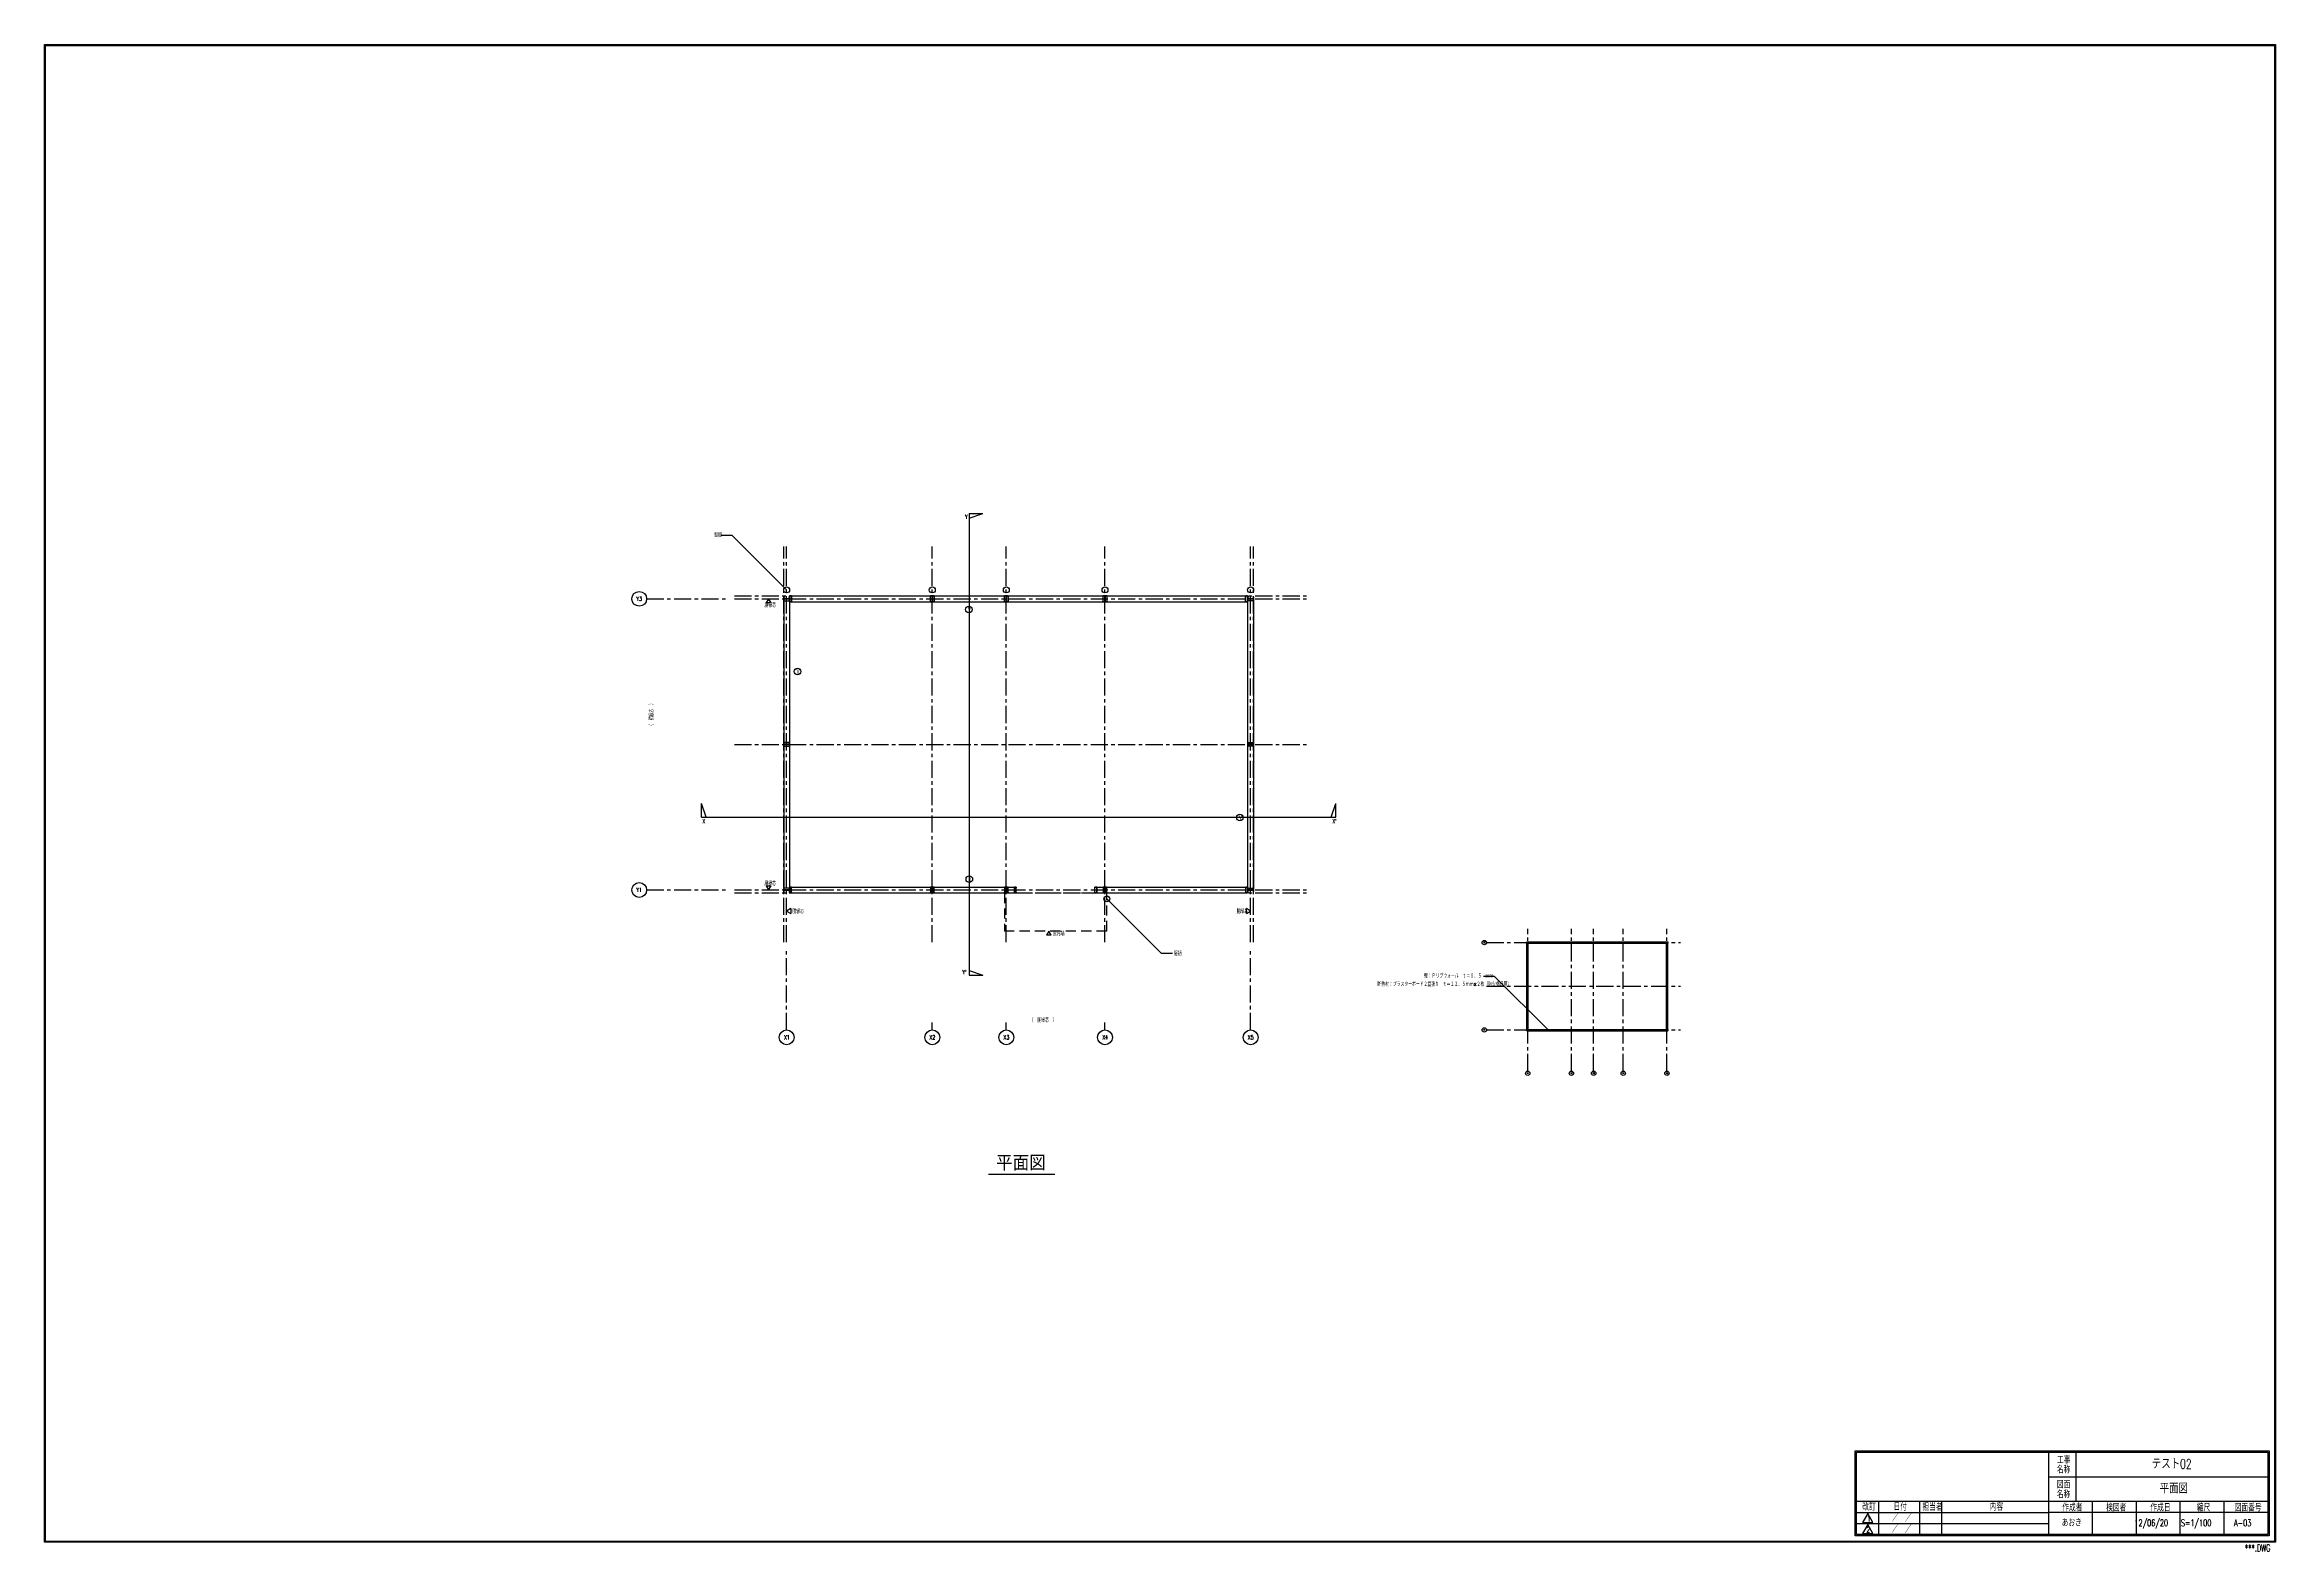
# Model space of a CAD drawing. Extents: x 1366 to 82739, y 2041 to 57026.
import ezdxf

# ---------------------------------------------------------------- set-up
doc = ezdxf.new("R2010")
doc.units = 0
doc.header["$LTSCALE"] = 500
doc.linetypes.add('CENTER', pattern=[2, 1.25, -0.25, 0.25, -0.25])
doc.linetypes.add('DASHED', pattern=[1.125, 0.75, -0.375])
for name, color, linetype in [('CENTER', 2, 'CENTER'), ('DOUBUTI', 7, 'Continuous'), ('HASEN', 7, 'DASHED'), ('MOJI', 7, 'Continuous'), ('SUNPO', 2, 'Continuous'), ('WAKU', 7, 'Continuous'), ('ZU1', 4, 'Continuous'), ('ZU2', 3, 'Continuous')]:
    doc.layers.add(name, color=color, linetype=linetype)
doc.styles.get("Standard").update_dxf_attribs({"font": 'simplex', "width": 0.7, "bigfont": 'bigfont'})

msp = doc.modelspace()

# ---------------------------------------------------------------- linework, layer by layer
at = {"layer": 'CENTER', "linetype": 'Continuous'}
for p, q in [((35096, 39910), (35096, 23070)), ((35096, 39910), (35596, 39910)), ((35096, 39744), (35596, 39910)), ((25326, 28834), (25326, 29334)), ((25493, 28834), (25326, 29334)), ((48300, 28834), (48466, 29334)), ((48466, 28834), (48466, 29334)), ((25326, 28834), (48466, 28834)), ((35096, 23237), (35596, 23070)), ((35096, 23070), (35596, 23070))]:
    msp.add_line(p, q, dxfattribs=at)
at = {"layer": 'CENTER', "linetype": 'CENTER'}
for p, q in [((28326, 24270), (28326, 38710)), ((28434, 24270), (28434, 38710)), ((33746, 24270), (33746, 38710)), ((36446, 24270), (36446, 38710)), ((40046, 24270), (40046, 38710)), ((45358, 24270), (45358, 38710)), ((45466, 24270), (45466, 38710)), ((23326, 36802), (26310, 36802)), ((26526, 36910), (47482, 36910)), ((26526, 36802), (47482, 36802)), ((26526, 31490), (47482, 31490)), ((23326, 26178), (26310, 26178)), ((26526, 26178), (47482, 26178)), ((26526, 26070), (47482, 26070)), ((55466, 19570), (55466, 24758)), ((57060, 19570), (57060, 24758)), ((57870, 19570), (57870, 24758)), ((58950, 19570), (58950, 24758)), ((60544, 19570), (60544, 24758)), ((60544, 19570), (60544, 24758)), ((28434, 21070), (28434, 24054)), ((45358, 21070), (45358, 24054)), ((53966, 24258), (61044, 24258)), ((53966, 24258), (61044, 24258)), ((53966, 22664), (61044, 22664)), ((33746, 21070), (33746, 21340)), ((36446, 21070), (36446, 21340)), ((40046, 21070), (40046, 21340)), ((53966, 21070), (61044, 21070))]:
    msp.add_line(p, q, dxfattribs=at)
at = {"layer": 'CENTER', "linetype": 'Continuous'}
for centre, radius in [((23056, 36802), 270), ((23056, 26178), 270), ((53885, 24258), 81), ((53885, 24258), 81), ((28434, 20800), 270), ((33746, 20800), 270), ((36446, 20800), 270), ((40046, 20800), 270), ((45358, 20800), 270), ((53885, 21070), 81), ((55466, 19490), 81), ((57060, 19490), 81), ((57870, 19490), 81), ((58950, 19490), 81), ((60544, 19490), 81), ((60544, 19490), 81)]:
    msp.add_circle(centre, radius, dxfattribs=at)
at = {"layer": 'DOUBUTI', "linetype": 'Continuous'}
for p, q in [((28326, 36733), (28326, 31560)), ((28326, 36733), (28542, 36733)), ((28542, 36733), (28542, 31560)), ((28615, 36910), (33677, 36910)), ((28615, 36910), (28615, 36694)), ((28615, 36694), (33677, 36694)), ((33677, 36694), (33677, 36910)), ((33816, 36910), (36377, 36910)), ((33816, 36910), (33816, 36694)), ((33816, 36694), (36377, 36694)), ((36377, 36694), (36377, 36910)), ((36516, 36910), (39977, 36910)), ((36516, 36910), (36516, 36694)), ((36516, 36694), (39977, 36694)), ((39977, 36694), (39977, 36910)), ((40116, 36910), (45177, 36910)), ((40116, 36910), (40116, 36694)), ((40116, 36694), (45177, 36694)), ((45177, 36694), (45177, 36910)), ((45250, 36733), (45250, 31560)), ((45466, 36733), (45250, 36733)), ((45250, 36733), (45250, 31560)), ((45466, 36733), (45250, 36733)), ((45466, 36733), (45466, 31560)), ((45466, 36733), (45466, 31560)), ((28542, 31560), (28326, 31560)), ((28326, 31421), (28326, 26248)), ((28326, 31421), (28542, 31421)), ((28542, 31421), (28542, 26248)), ((45250, 31560), (45466, 31560)), ((45250, 31560), (45466, 31560)), ((45250, 31421), (45250, 26248)), ((45466, 31421), (45250, 31421)), ((45250, 31421), (45250, 26248)), ((45466, 31421), (45250, 31421)), ((45466, 31421), (45466, 26248)), ((45466, 31421), (45466, 26248)), ((28542, 26248), (28326, 26248)), ((28615, 26286), (33677, 26286)), ((28615, 26070), (28615, 26286)), ((28615, 26070), (33677, 26070)), ((33677, 26286), (33677, 26070)), ((33816, 26286), (36377, 26286)), ((33816, 26070), (33816, 26286)), ((33816, 26070), (36377, 26070)), ((36377, 26286), (36377, 26070)), ((36516, 26286), (36811, 26286)), ((36516, 26070), (36516, 26286)), ((36516, 26070), (36811, 26070)), ((36747, 26278), (36747, 26078)), ((36750, 26078), (36750, 26278)), ((36803, 26286), (36755, 26286)), ((36755, 26284), (36803, 26284)), ((36803, 26073), (36755, 26073)), ((36755, 26070), (36803, 26070)), ((36809, 26278), (36809, 26258)), ((36809, 26258), (36811, 26258)), ((36811, 26098), (36809, 26098)), ((36809, 26098), (36809, 26078)), ((36811, 26258), (36811, 26278)), ((36811, 26078), (36811, 26098)), ((39681, 26286), (39977, 26286)), ((39681, 26278), (39681, 26258)), ((39681, 26258), (39684, 26258)), ((39681, 26098), (39681, 26078)), ((39684, 26098), (39681, 26098)), ((39681, 26070), (39977, 26070)), ((39684, 26258), (39684, 26278)), ((39684, 26078), (39684, 26098)), ((39737, 26286), (39689, 26286)), ((39689, 26284), (39737, 26284)), ((39737, 26073), (39689, 26073)), ((39689, 26070), (39737, 26070)), ((39743, 26278), (39743, 26078)), ((39745, 26078), (39745, 26278)), ((39977, 26286), (39977, 26070)), ((40116, 26286), (45177, 26286)), ((40116, 26070), (40116, 26286)), ((40116, 26070), (45177, 26070)), ((45177, 26286), (45177, 26070)), ((45250, 26248), (45466, 26248)), ((45250, 26248), (45466, 26248))]:
    msp.add_line(p, q, dxfattribs=at)
for centre, radius, start, end in [((36755, 26278), 8, 90, 180), ((36755, 26078), 8, 180, 270), ((36755, 26278), 5.7, 90, 180), ((36755, 26078), 5.7, 180, 270), ((36803, 26278), 8, 0, 90), ((36803, 26278), 5.7, 0, 90), ((36803, 26078), 8, 270, 0), ((36803, 26078), 5.7, 270, 0), ((39689, 26278), 8, 90, 180), ((39689, 26078), 8, 180, 270), ((39689, 26278), 5.7, 90, 180), ((39689, 26078), 5.7, 180, 270), ((39737, 26278), 8, 0, 90), ((39737, 26278), 5.7, 0, 90), ((39737, 26078), 8, 270, 0), ((39737, 26078), 5.7, 270, 0)]:
    msp.add_arc(centre, radius, start, end, dxfattribs=at)
at = {"layer": 'HASEN', "linetype": 'DASHED'}
for p, q in [((36380, 26070), (36380, 24678)), ((36380, 26070), (40113, 26070)), ((40113, 24678), (40113, 26070)), ((40113, 24678), (36380, 24678))]:
    msp.add_line(p, q, dxfattribs=at)
at = {"layer": 'MOJI', "linetype": 'Continuous'}
for p, q in [((27776, 36802), (27690, 36652)), ((27863, 36652), (27690, 36652)), ((27863, 36652), (27776, 36802)), ((27690, 26328), (27863, 26328)), ((27690, 26328), (27776, 26178)), ((27776, 26178), (27863, 26328)), ((28584, 25497), (28434, 25410)), ((28434, 25410), (28584, 25324)), ((28584, 25497), (28584, 25324)), ((45358, 25410), (45208, 25497)), ((45208, 25324), (45208, 25497)), ((45208, 25324), (45358, 25410)), ((37996, 24678), (37910, 24528)), ((38083, 24528), (37910, 24528)), ((38083, 24528), (37996, 24678)), ((35796, 15808), (38216, 15808)), ((67409, 5708), (82509, 5708)), ((67409, 2608), (67409, 5708)), ((82509, 5708), (82509, 2608)), ((67459, 2658), (67459, 5658)), ((67459, 5658), (82459, 5658)), ((74459, 5658), (74459, 2658)), ((75459, 5658), (75459, 3858)), ((82459, 5658), (82459, 2658)), ((74459, 4758), (82459, 4758)), ((82459, 3858), (67459, 3858)), ((67459, 3458), (74459, 3458)), ((67868, 3428), (67677, 3097)), ((68060, 3097), (67868, 3428)), ((68259, 3858), (68259, 2658)), ((69759, 3858), (69759, 2658)), ((70559, 3858), (70559, 2658)), ((82459, 3458), (74459, 3458)), ((76059, 3858), (76059, 2658)), ((77659, 3858), (77659, 2658)), ((79259, 3858), (79259, 2658)), ((80859, 3858), (80859, 2658)), ((82509, 2608), (67409, 2608)), ((67459, 3058), (74459, 3058)), ((82459, 2658), (67459, 2658)), ((67677, 3097), (68060, 3097)), ((67868, 3028), (67677, 2697)), ((67677, 2697), (68060, 2697)), ((68060, 2697), (67868, 3028))]:
    msp.add_line(p, q, dxfattribs=at)
at = {"layer": 'SUNPO', "linetype": 'Continuous'}
for p, q in [((26034, 39126), (26434, 39126)), ((28434, 37126), (26434, 39126)), ((40113, 25854), (42113, 23854)), ((42513, 23854), (42113, 23854)), ((53847, 23038), (54247, 23038)), ((56247, 21038), (54247, 23038))]:
    msp.add_line(p, q, dxfattribs=at)
at = {"layer": 'WAKU', "linetype": 'Continuous'}
for p, q in [((1366, 57026), (82739, 57026)), ((1366, 2378), (1366, 57026)), ((1396, 56996), (82709, 56996)), ((1396, 2408), (1396, 56996)), ((82709, 56996), (82709, 2408)), ((82739, 57026), (82739, 2378)), ((82739, 2378), (1366, 2378)), ((82709, 2408), (1396, 2408))]:
    msp.add_line(p, q, dxfattribs=at)
at = {"layer": 'ZU1', "linetype": 'Continuous'}
for p, q in [((28326, 36861), (28326, 36813)), ((28326, 36792), (28326, 36744)), ((28329, 36813), (28329, 36861)), ((28329, 36744), (28329, 36792)), ((28354, 36869), (28334, 36869)), ((28334, 36866), (28354, 36866)), ((28534, 36807), (28334, 36807)), ((28334, 36805), (28534, 36805)), ((28534, 36800), (28334, 36800)), ((28334, 36798), (28534, 36798)), ((28354, 36739), (28334, 36739)), ((28334, 36736), (28354, 36736)), ((28354, 36866), (28354, 36869)), ((28354, 36736), (28354, 36739)), ((28534, 36869), (28514, 36869)), ((28514, 36869), (28514, 36866)), ((28514, 36866), (28534, 36866)), ((28534, 36739), (28514, 36739)), ((28514, 36739), (28514, 36736)), ((28514, 36736), (28534, 36736)), ((28540, 36861), (28540, 36813)), ((28540, 36792), (28540, 36744)), ((28542, 36813), (28542, 36861)), ((28542, 36744), (28542, 36792)), ((28548, 36902), (28548, 36702)), ((28551, 36702), (28551, 36902)), ((28604, 36910), (28556, 36910)), ((28556, 36908), (28604, 36908)), ((28604, 36697), (28556, 36697)), ((28556, 36694), (28604, 36694)), ((28610, 36902), (28610, 36882)), ((28610, 36882), (28612, 36882)), ((28612, 36722), (28610, 36722)), ((28610, 36722), (28610, 36702)), ((28612, 36882), (28612, 36902)), ((28612, 36702), (28612, 36722)), ((33680, 36902), (33680, 36882)), ((33680, 36882), (33682, 36882)), ((33680, 36722), (33680, 36702)), ((33682, 36722), (33680, 36722)), ((33682, 36882), (33682, 36902)), ((33682, 36702), (33682, 36722)), ((33736, 36910), (33688, 36910)), ((33688, 36908), (33736, 36908)), ((33736, 36697), (33688, 36697)), ((33688, 36694), (33736, 36694)), ((33742, 36902), (33742, 36702)), ((33744, 36702), (33744, 36902)), ((33749, 36902), (33749, 36702)), ((33751, 36702), (33751, 36902)), ((33805, 36910), (33757, 36910)), ((33757, 36908), (33805, 36908)), ((33805, 36697), (33757, 36697)), ((33757, 36694), (33805, 36694)), ((33810, 36902), (33810, 36882)), ((33810, 36882), (33813, 36882)), ((33813, 36722), (33810, 36722)), ((33810, 36722), (33810, 36702)), ((33813, 36882), (33813, 36902)), ((33813, 36702), (33813, 36722)), ((36380, 36902), (36380, 36882)), ((36380, 36882), (36382, 36882)), ((36380, 36722), (36380, 36702)), ((36382, 36722), (36380, 36722)), ((36382, 36882), (36382, 36902)), ((36382, 36702), (36382, 36722)), ((36436, 36910), (36388, 36910)), ((36388, 36908), (36436, 36908)), ((36436, 36697), (36388, 36697)), ((36388, 36694), (36436, 36694)), ((36442, 36902), (36442, 36702)), ((36444, 36702), (36444, 36902)), ((36449, 36902), (36449, 36702)), ((36451, 36702), (36451, 36902)), ((36505, 36910), (36457, 36910)), ((36457, 36908), (36505, 36908)), ((36505, 36697), (36457, 36697)), ((36457, 36694), (36505, 36694)), ((36510, 36902), (36510, 36882)), ((36510, 36882), (36513, 36882)), ((36513, 36722), (36510, 36722)), ((36510, 36722), (36510, 36702)), ((36513, 36882), (36513, 36902)), ((36513, 36702), (36513, 36722)), ((39980, 36902), (39980, 36882)), ((39980, 36882), (39982, 36882)), ((39980, 36722), (39980, 36702)), ((39982, 36722), (39980, 36722)), ((39982, 36882), (39982, 36902)), ((39982, 36702), (39982, 36722)), ((40036, 36910), (39988, 36910)), ((39988, 36908), (40036, 36908)), ((40036, 36697), (39988, 36697)), ((39988, 36694), (40036, 36694)), ((40042, 36902), (40042, 36702)), ((40044, 36702), (40044, 36902)), ((40049, 36902), (40049, 36702)), ((40051, 36702), (40051, 36902)), ((40105, 36910), (40057, 36910)), ((40057, 36908), (40105, 36908)), ((40105, 36697), (40057, 36697)), ((40057, 36694), (40105, 36694)), ((40110, 36902), (40110, 36882)), ((40110, 36882), (40113, 36882)), ((40113, 36722), (40110, 36722)), ((40110, 36722), (40110, 36702)), ((40113, 36882), (40113, 36902)), ((40113, 36702), (40113, 36722)), ((45180, 36902), (45180, 36882)), ((45180, 36882), (45183, 36882)), ((45180, 36722), (45180, 36702)), ((45183, 36722), (45180, 36722)), ((45183, 36882), (45183, 36902)), ((45183, 36702), (45183, 36722)), ((45236, 36910), (45188, 36910)), ((45188, 36908), (45236, 36908)), ((45236, 36697), (45188, 36697)), ((45188, 36694), (45236, 36694)), ((45242, 36902), (45242, 36702)), ((45244, 36702), (45244, 36902)), ((45250, 36861), (45250, 36813)), ((45250, 36792), (45250, 36744)), ((45253, 36813), (45253, 36861)), ((45253, 36744), (45253, 36792)), ((45278, 36869), (45258, 36869)), ((45258, 36866), (45278, 36866)), ((45458, 36807), (45258, 36807)), ((45258, 36805), (45458, 36805)), ((45458, 36800), (45258, 36800)), ((45258, 36798), (45458, 36798)), ((45278, 36739), (45258, 36739)), ((45258, 36736), (45278, 36736)), ((45278, 36866), (45278, 36869)), ((45278, 36736), (45278, 36739)), ((45458, 36869), (45438, 36869)), ((45438, 36869), (45438, 36866)), ((45438, 36866), (45458, 36866)), ((45458, 36739), (45438, 36739)), ((45438, 36739), (45438, 36736)), ((45438, 36736), (45458, 36736)), ((45464, 36861), (45464, 36813)), ((45464, 36792), (45464, 36744)), ((45466, 36813), (45466, 36861)), ((45466, 36744), (45466, 36792)), ((28326, 31549), (28326, 31501)), ((28326, 31480), (28326, 31432)), ((28329, 31501), (28329, 31549)), ((28329, 31432), (28329, 31480)), ((28354, 31557), (28334, 31557)), ((28334, 31554), (28354, 31554)), ((28534, 31495), (28334, 31495)), ((28334, 31493), (28534, 31493)), ((28534, 31488), (28334, 31488)), ((28334, 31486), (28534, 31486)), ((28354, 31427), (28334, 31427)), ((28334, 31424), (28354, 31424)), ((28354, 31554), (28354, 31557)), ((28354, 31424), (28354, 31427)), ((28534, 31557), (28514, 31557)), ((28514, 31557), (28514, 31554)), ((28514, 31554), (28534, 31554)), ((28534, 31427), (28514, 31427)), ((28514, 31427), (28514, 31424)), ((28514, 31424), (28534, 31424)), ((28540, 31549), (28540, 31501)), ((28540, 31480), (28540, 31432)), ((28542, 31501), (28542, 31549)), ((28542, 31432), (28542, 31480)), ((45250, 31549), (45250, 31501)), ((45250, 31480), (45250, 31432)), ((45253, 31501), (45253, 31549)), ((45253, 31432), (45253, 31480)), ((45278, 31557), (45258, 31557)), ((45258, 31554), (45278, 31554)), ((45458, 31495), (45258, 31495)), ((45258, 31493), (45458, 31493)), ((45458, 31488), (45258, 31488)), ((45258, 31486), (45458, 31486)), ((45278, 31427), (45258, 31427)), ((45258, 31424), (45278, 31424)), ((45278, 31554), (45278, 31557)), ((45278, 31424), (45278, 31427)), ((45458, 31557), (45438, 31557)), ((45438, 31557), (45438, 31554)), ((45438, 31554), (45458, 31554)), ((45458, 31427), (45438, 31427)), ((45438, 31427), (45438, 31424)), ((45438, 31424), (45458, 31424)), ((45464, 31549), (45464, 31501)), ((45464, 31480), (45464, 31432)), ((45466, 31501), (45466, 31549)), ((45466, 31432), (45466, 31480)), ((28326, 26237), (28326, 26189)), ((28326, 26168), (28326, 26120)), ((28329, 26189), (28329, 26237)), ((28329, 26120), (28329, 26168)), ((28354, 26245), (28334, 26245)), ((28334, 26242), (28354, 26242)), ((28534, 26183), (28334, 26183)), ((28334, 26181), (28534, 26181)), ((28534, 26176), (28334, 26176)), ((28334, 26174), (28534, 26174)), ((28354, 26115), (28334, 26115)), ((28334, 26112), (28354, 26112)), ((28354, 26242), (28354, 26245)), ((28354, 26112), (28354, 26115)), ((28534, 26245), (28514, 26245)), ((28514, 26245), (28514, 26242)), ((28514, 26242), (28534, 26242)), ((28534, 26115), (28514, 26115)), ((28514, 26115), (28514, 26112)), ((28514, 26112), (28534, 26112)), ((28540, 26237), (28540, 26189)), ((28540, 26168), (28540, 26120)), ((28542, 26189), (28542, 26237)), ((28542, 26120), (28542, 26168)), ((28548, 26278), (28548, 26078)), ((28551, 26078), (28551, 26278)), ((28604, 26286), (28556, 26286)), ((28556, 26284), (28604, 26284)), ((28604, 26073), (28556, 26073)), ((28556, 26070), (28604, 26070)), ((28610, 26278), (28610, 26258)), ((28610, 26258), (28612, 26258)), ((28612, 26098), (28610, 26098)), ((28610, 26098), (28610, 26078)), ((28612, 26258), (28612, 26278)), ((28612, 26078), (28612, 26098)), ((33680, 26278), (33680, 26258)), ((33680, 26258), (33682, 26258)), ((33680, 26098), (33680, 26078)), ((33682, 26098), (33680, 26098)), ((33682, 26258), (33682, 26278)), ((33682, 26078), (33682, 26098)), ((33736, 26286), (33688, 26286)), ((33688, 26284), (33736, 26284)), ((33736, 26073), (33688, 26073)), ((33688, 26070), (33736, 26070)), ((33742, 26278), (33742, 26078)), ((33744, 26078), (33744, 26278)), ((33749, 26278), (33749, 26078)), ((33751, 26078), (33751, 26278)), ((33805, 26286), (33757, 26286)), ((33757, 26284), (33805, 26284)), ((33805, 26073), (33757, 26073)), ((33757, 26070), (33805, 26070)), ((33810, 26278), (33810, 26258)), ((33810, 26258), (33813, 26258)), ((33813, 26098), (33810, 26098)), ((33810, 26098), (33810, 26078)), ((33813, 26258), (33813, 26278)), ((33813, 26078), (33813, 26098)), ((36380, 26278), (36380, 26258)), ((36380, 26258), (36382, 26258)), ((36380, 26098), (36380, 26078)), ((36382, 26098), (36380, 26098)), ((36382, 26258), (36382, 26278)), ((36382, 26078), (36382, 26098)), ((36436, 26286), (36388, 26286)), ((36388, 26284), (36436, 26284)), ((36436, 26073), (36388, 26073)), ((36388, 26070), (36436, 26070)), ((36442, 26278), (36442, 26078)), ((36444, 26078), (36444, 26278)), ((36449, 26278), (36449, 26078)), ((36451, 26078), (36451, 26278)), ((36505, 26286), (36457, 26286)), ((36457, 26284), (36505, 26284)), ((36505, 26073), (36457, 26073)), ((36457, 26070), (36505, 26070)), ((36510, 26278), (36510, 26258)), ((36510, 26258), (36513, 26258)), ((36513, 26098), (36510, 26098)), ((36510, 26098), (36510, 26078)), ((36513, 26258), (36513, 26278)), ((36513, 26078), (36513, 26098)), ((36811, 26070), (36811, 26286)), ((39681, 26070), (39681, 26286)), ((39980, 26278), (39980, 26258)), ((39980, 26258), (39982, 26258)), ((39980, 26098), (39980, 26078)), ((39982, 26098), (39980, 26098)), ((39982, 26258), (39982, 26278)), ((39982, 26078), (39982, 26098)), ((40036, 26286), (39988, 26286)), ((39988, 26284), (40036, 26284)), ((40036, 26073), (39988, 26073)), ((39988, 26070), (40036, 26070)), ((40042, 26278), (40042, 26078)), ((40044, 26078), (40044, 26278)), ((40049, 26278), (40049, 26078)), ((40051, 26078), (40051, 26278)), ((40105, 26286), (40057, 26286)), ((40057, 26284), (40105, 26284)), ((40105, 26073), (40057, 26073)), ((40057, 26070), (40105, 26070)), ((40110, 26278), (40110, 26258)), ((40110, 26258), (40113, 26258)), ((40113, 26098), (40110, 26098)), ((40110, 26098), (40110, 26078)), ((40113, 26258), (40113, 26278)), ((40113, 26078), (40113, 26098)), ((45180, 26278), (45180, 26258)), ((45180, 26258), (45183, 26258)), ((45180, 26098), (45180, 26078)), ((45183, 26098), (45180, 26098)), ((45183, 26258), (45183, 26278)), ((45183, 26078), (45183, 26098)), ((45236, 26286), (45188, 26286)), ((45188, 26284), (45236, 26284)), ((45236, 26073), (45188, 26073)), ((45188, 26070), (45236, 26070)), ((45242, 26278), (45242, 26078)), ((45244, 26078), (45244, 26278)), ((45250, 26237), (45250, 26189)), ((45250, 26168), (45250, 26120)), ((45253, 26189), (45253, 26237)), ((45253, 26120), (45253, 26168)), ((45278, 26245), (45258, 26245)), ((45258, 26242), (45278, 26242)), ((45458, 26183), (45258, 26183)), ((45258, 26181), (45458, 26181)), ((45458, 26176), (45258, 26176)), ((45258, 26174), (45458, 26174)), ((45278, 26115), (45258, 26115)), ((45258, 26112), (45278, 26112)), ((45278, 26242), (45278, 26245)), ((45278, 26112), (45278, 26115)), ((45458, 26245), (45438, 26245)), ((45438, 26245), (45438, 26242)), ((45438, 26242), (45458, 26242)), ((45458, 26115), (45438, 26115)), ((45438, 26115), (45438, 26112)), ((45438, 26112), (45458, 26112)), ((45464, 26237), (45464, 26189)), ((45464, 26168), (45464, 26120)), ((45466, 26189), (45466, 26237)), ((45466, 26120), (45466, 26168))]:
    msp.add_line(p, q, dxfattribs=at)
for centre, radius in [((28434, 37126), 108), ((33746, 37126), 108), ((36446, 37126), 108), ((40046, 37126), 108), ((45358, 37126), 108), ((35077, 36410), 120), ((28826, 34147), 120), ((44966, 28825), 120), ((35097, 26570), 120)]:
    msp.add_circle(centre, radius, dxfattribs=at)
for centre, radius, start, end in [((28334, 36861), 8, 90, 180), ((28334, 36813), 8, 180, 270), ((28334, 36792), 8, 90, 180), ((28334, 36744), 8, 180, 270), ((28334, 36861), 5.7, 90, 180), ((28334, 36813), 5.7, 180, 270), ((28334, 36792), 5.7, 90, 180), ((28334, 36744), 5.7, 180, 270), ((28534, 36861), 8, 0, 90), ((28534, 36861), 5.7, 0, 90), ((28534, 36813), 8, 270, 0), ((28534, 36813), 5.7, 270, 0), ((28534, 36792), 8, 0, 90), ((28534, 36792), 5.7, 0, 90), ((28534, 36744), 8, 270, 0), ((28534, 36744), 5.7, 270, 0), ((28556, 36902), 8, 90, 180), ((28556, 36702), 8, 180, 270), ((28556, 36902), 5.7, 90, 180), ((28556, 36702), 5.7, 180, 270), ((28604, 36902), 8, 0, 90), ((28604, 36902), 5.7, 0, 90), ((28604, 36702), 8, 270, 0), ((28604, 36702), 5.7, 270, 0), ((33688, 36902), 8, 90, 180), ((33688, 36702), 8, 180, 270), ((33688, 36902), 5.7, 90, 180), ((33688, 36702), 5.7, 180, 270), ((33736, 36902), 8, 0, 90), ((33736, 36902), 5.7, 0, 90), ((33736, 36702), 8, 270, 0), ((33736, 36702), 5.7, 270, 0), ((33757, 36902), 8, 90, 180), ((33757, 36702), 8, 180, 270), ((33757, 36902), 5.7, 90, 180), ((33757, 36702), 5.7, 180, 270), ((33805, 36902), 8, 0, 90), ((33805, 36902), 5.7, 0, 90), ((33805, 36702), 8, 270, 0), ((33805, 36702), 5.7, 270, 0), ((36388, 36902), 8, 90, 180), ((36388, 36702), 8, 180, 270), ((36388, 36902), 5.7, 90, 180), ((36388, 36702), 5.7, 180, 270), ((36436, 36902), 8, 0, 90), ((36436, 36902), 5.7, 0, 90), ((36436, 36702), 8, 270, 0), ((36436, 36702), 5.7, 270, 0), ((36457, 36902), 8, 90, 180), ((36457, 36702), 8, 180, 270), ((36457, 36902), 5.7, 90, 180), ((36457, 36702), 5.7, 180, 270), ((36505, 36902), 8, 0, 90), ((36505, 36902), 5.7, 0, 90), ((36505, 36702), 8, 270, 0), ((36505, 36702), 5.7, 270, 0), ((39988, 36902), 8, 90, 180), ((39988, 36702), 8, 180, 270), ((39988, 36902), 5.7, 90, 180), ((39988, 36702), 5.7, 180, 270), ((40036, 36902), 8, 0, 90), ((40036, 36902), 5.7, 0, 90), ((40036, 36702), 8, 270, 0), ((40036, 36702), 5.7, 270, 0), ((40057, 36902), 8, 90, 180), ((40057, 36702), 8, 180, 270), ((40057, 36902), 5.7, 90, 180), ((40057, 36702), 5.7, 180, 270), ((40105, 36902), 8, 0, 90), ((40105, 36902), 5.7, 0, 90), ((40105, 36702), 8, 270, 0), ((40105, 36702), 5.7, 270, 0), ((45188, 36902), 8, 90, 180), ((45188, 36702), 8, 180, 270), ((45188, 36902), 5.7, 90, 180), ((45188, 36702), 5.7, 180, 270), ((45236, 36902), 8, 0, 90), ((45236, 36902), 5.7, 0, 90), ((45236, 36702), 8, 270, 0), ((45236, 36702), 5.7, 270, 0), ((45258, 36861), 8, 90, 180), ((45258, 36813), 8, 180, 270), ((45258, 36792), 8, 90, 180), ((45258, 36744), 8, 180, 270), ((45258, 36861), 5.7, 90, 180), ((45258, 36813), 5.7, 180, 270), ((45258, 36792), 5.7, 90, 180), ((45258, 36744), 5.7, 180, 270), ((45458, 36861), 8, 0, 90), ((45458, 36861), 5.7, 0, 90), ((45458, 36813), 8, 270, 0), ((45458, 36813), 5.7, 270, 0), ((45458, 36792), 8, 0, 90), ((45458, 36792), 5.7, 0, 90), ((45458, 36744), 8, 270, 0), ((45458, 36744), 5.7, 270, 0), ((28334, 31549), 8, 90, 180), ((28334, 31501), 8, 180, 270), ((28334, 31480), 8, 90, 180), ((28334, 31432), 8, 180, 270), ((28334, 31549), 5.7, 90, 180), ((28334, 31501), 5.7, 180, 270), ((28334, 31480), 5.7, 90, 180), ((28334, 31432), 5.7, 180, 270), ((28534, 31549), 8, 0, 90), ((28534, 31549), 5.7, 0, 90), ((28534, 31501), 8, 270, 0), ((28534, 31501), 5.7, 270, 0), ((28534, 31480), 8, 0, 90), ((28534, 31480), 5.7, 0, 90), ((28534, 31432), 8, 270, 0), ((28534, 31432), 5.7, 270, 0), ((45258, 31549), 8, 90, 180), ((45258, 31501), 8, 180, 270), ((45258, 31480), 8, 90, 180), ((45258, 31432), 8, 180, 270), ((45258, 31549), 5.7, 90, 180), ((45258, 31501), 5.7, 180, 270), ((45258, 31480), 5.7, 90, 180), ((45258, 31432), 5.7, 180, 270), ((45458, 31549), 8, 0, 90), ((45458, 31549), 5.7, 0, 90), ((45458, 31501), 8, 270, 0), ((45458, 31501), 5.7, 270, 0), ((45458, 31480), 8, 0, 90), ((45458, 31480), 5.7, 0, 90), ((45458, 31432), 8, 270, 0), ((45458, 31432), 5.7, 270, 0), ((28334, 26237), 8, 90, 180), ((28334, 26189), 8, 180, 270), ((28334, 26168), 8, 90, 180), ((28334, 26120), 8, 180, 270), ((28334, 26237), 5.7, 90, 180), ((28334, 26189), 5.7, 180, 270), ((28334, 26168), 5.7, 90, 180), ((28334, 26120), 5.7, 180, 270), ((28534, 26237), 8, 0, 90), ((28534, 26237), 5.7, 0, 90), ((28534, 26189), 8, 270, 0), ((28534, 26189), 5.7, 270, 0), ((28534, 26168), 8, 0, 90), ((28534, 26168), 5.7, 0, 90), ((28534, 26120), 8, 270, 0), ((28534, 26120), 5.7, 270, 0), ((28556, 26278), 8, 90, 180), ((28556, 26078), 8, 180, 270), ((28556, 26278), 5.7, 90, 180), ((28556, 26078), 5.7, 180, 270), ((28604, 26278), 8, 0, 90), ((28604, 26278), 5.7, 0, 90), ((28604, 26078), 8, 270, 0), ((28604, 26078), 5.7, 270, 0), ((33688, 26278), 8, 90, 180), ((33688, 26078), 8, 180, 270), ((33688, 26278), 5.7, 90, 180), ((33688, 26078), 5.7, 180, 270), ((33736, 26278), 8, 0, 90), ((33736, 26278), 5.7, 0, 90), ((33736, 26078), 8, 270, 0), ((33736, 26078), 5.7, 270, 0), ((33757, 26278), 8, 90, 180), ((33757, 26078), 8, 180, 270), ((33757, 26278), 5.7, 90, 180), ((33757, 26078), 5.7, 180, 270), ((33805, 26278), 8, 0, 90), ((33805, 26278), 5.7, 0, 90), ((33805, 26078), 8, 270, 0), ((33805, 26078), 5.7, 270, 0), ((36388, 26278), 8, 90, 180), ((36388, 26078), 8, 180, 270), ((36388, 26278), 5.7, 90, 180), ((36388, 26078), 5.7, 180, 270), ((36436, 26278), 8, 0, 90), ((36436, 26278), 5.7, 0, 90), ((36436, 26078), 8, 270, 0), ((36436, 26078), 5.7, 270, 0), ((36457, 26278), 8, 90, 180), ((36457, 26078), 8, 180, 270), ((36457, 26278), 5.7, 90, 180), ((36457, 26078), 5.7, 180, 270), ((36505, 26278), 8, 0, 90), ((36505, 26278), 5.7, 0, 90), ((36505, 26078), 8, 270, 0), ((36505, 26078), 5.7, 270, 0), ((39988, 26278), 8, 90, 180), ((39988, 26078), 8, 180, 270), ((39988, 26278), 5.7, 90, 180), ((39988, 26078), 5.7, 180, 270), ((40036, 26278), 8, 0, 90), ((40036, 26278), 5.7, 0, 90), ((40036, 26078), 8, 270, 0), ((40036, 26078), 5.7, 270, 0), ((40057, 26278), 8, 90, 180), ((40057, 26078), 8, 180, 270), ((40057, 26278), 5.7, 90, 180), ((40057, 26078), 5.7, 180, 270), ((40105, 26278), 8, 0, 90), ((40105, 26278), 5.7, 0, 90), ((40105, 26078), 8, 270, 0), ((40105, 26078), 5.7, 270, 0), ((45188, 26278), 8, 90, 180), ((45188, 26078), 8, 180, 270), ((45188, 26278), 5.7, 90, 180), ((45188, 26078), 5.7, 180, 270), ((45236, 26278), 8, 0, 90), ((45236, 26278), 5.7, 0, 90), ((45236, 26078), 8, 270, 0), ((45236, 26078), 5.7, 270, 0), ((45258, 26237), 8, 90, 180), ((45258, 26189), 8, 180, 270), ((45258, 26168), 8, 90, 180), ((45258, 26120), 8, 180, 270), ((45258, 26237), 5.7, 90, 180), ((45258, 26189), 5.7, 180, 270), ((45258, 26168), 5.7, 90, 180), ((45258, 26120), 5.7, 180, 270), ((45458, 26237), 8, 0, 90), ((45458, 26237), 5.7, 0, 90), ((45458, 26189), 8, 270, 0), ((45458, 26189), 5.7, 270, 0), ((45458, 26168), 8, 0, 90), ((45458, 26168), 5.7, 0, 90), ((45458, 26120), 8, 270, 0), ((45458, 26120), 5.7, 270, 0)]:
    msp.add_arc(centre, radius, start, end, dxfattribs=at)
at = {"layer": 'ZU2', "linetype": 'Continuous'}
for p, q in [((55434, 24290), (57060, 24290)), ((55434, 24290), (55434, 24240)), ((55434, 22664), (55434, 24290)), ((55434, 24290), (55484, 24290)), ((55434, 24240), (57060, 24240)), ((55484, 22664), (55484, 24290)), ((57060, 24290), (57060, 24240)), ((57060, 24290), (57870, 24290)), ((57060, 24290), (57060, 24240)), ((57060, 24240), (57870, 24240)), ((57870, 24290), (57870, 24240)), ((57870, 24290), (58950, 24290)), ((57870, 24290), (57870, 24240)), ((57870, 24240), (58950, 24240)), ((58950, 24290), (58950, 24240)), ((58950, 24290), (60576, 24290)), ((58950, 24290), (58950, 24240)), ((58950, 24240), (60576, 24240)), ((60526, 22664), (60526, 24290)), ((60526, 24290), (60576, 24290)), ((60576, 24290), (60576, 24240)), ((60576, 22664), (60576, 24290)), ((55434, 21038), (55434, 22664)), ((55434, 22664), (55484, 22664)), ((55434, 22664), (55484, 22664)), ((55484, 21038), (55484, 22664)), ((60526, 21038), (60526, 22664)), ((60526, 22664), (60576, 22664)), ((60526, 22664), (60576, 22664)), ((60576, 21038), (60576, 22664)), ((55434, 21088), (57060, 21088)), ((55434, 21088), (55434, 21038)), ((55434, 21038), (57060, 21038)), ((55434, 21038), (55484, 21038)), ((57060, 21088), (57060, 21038)), ((57060, 21088), (57870, 21088)), ((57060, 21088), (57060, 21038)), ((57060, 21038), (57870, 21038)), ((57870, 21088), (57870, 21038)), ((57870, 21088), (58950, 21088)), ((57870, 21088), (57870, 21038)), ((57870, 21038), (58950, 21038)), ((58950, 21088), (58950, 21038)), ((58950, 21088), (60576, 21088)), ((58950, 21088), (58950, 21038)), ((58950, 21038), (60576, 21038)), ((60526, 21038), (60576, 21038)), ((60576, 21088), (60576, 21038))]:
    msp.add_line(p, q, dxfattribs=at)
msp.add_circle((40113, 25854), 108, dxfattribs=at)

# ---------------------------------------------------------------- texts
at = {"layer": 'MOJI', "linetype": 'Continuous'}
for s, height, width, p in [('竪樋', 150, 0.666667, (25794, 39052)), ('Y', 150, 0.666667, (34946, 39716)), ('Y3', 150, 0.666667, (22956, 36728)), ('胴縁芯', 150, 0.666667, (27626, 36492)), ('Ｖ', 180, 0.666667, (35017, 36310)), ('Ｖ', 180, 0.666667, (28766, 34047)), ('X', 150, 0.666667, (25356, 28610)), ('Ｖ', 180, 0.666667, (44906, 28725)), ("X'", 150, 0.666667, (48336, 28610)), ('Y1', 150, 0.666667, (22956, 26104)), ('胴縁芯', 150, 0.666667, (27626, 26338)), ('Ｖ', 180, 0.666667, (35037, 26470)), ('胴縁芯', 150, 0.666667, (28644, 25320)), ('胴縁芯', 150, 0.666667, (44848, 25320)), ('庇先端', 150, 0.666667, (38146, 24514)), ('竪樋', 150, 0.666667, (42563, 23780)), ('Y3', 45, 0.666667, (53855, 24235)), ('Y2', 45, 0.666667, (53855, 24235)), ("Y'", 150, 0.666667, (34846, 23100)), ('断熱材：プラスターボード２重張り\u3000ｔ＝１２．５ｍｍ×２枚（防火構造用）', 150, 0.666667, (49987, 22663)), ('壁：Ｐリブウォール\u3000ｔ＝０．５\u3000ｍｍ', 150, 0.666667, (51687, 22963)), ('（\u3000胴縁芯\u3000）', 150, 0.666667, (37296, 21350)), ('X1', 150, 0.666667, (28334, 20726)), ('X2', 150, 0.666667, (33646, 20726)), ('X3', 150, 0.666667, (36346, 20726)), ('X4', 150, 0.666667, (39946, 20726)), ('X5', 150, 0.666667, (45258, 20726)), ('Y1', 45, 0.666667, (53855, 21048)), ('X1', 45, 0.666667, (55436, 19467)), ('X2', 45, 0.666667, (57030, 19467)), ('X3', 45, 0.666667, (57840, 19467)), ('X4', 45, 0.666667, (58920, 19467)), ('X5', 45, 0.666667, (60514, 19467)), ('名称', 250, 0.7, (74772, 4893)), ('工事', 250, 0.7, (74772, 5243)), ('テスト02', 350, 0.7, (78234, 5058)), ('名称', 250, 0.7, (74772, 3993)), ('図面', 250, 0.7, (74766, 4343)), ('平面図', 350, 0.7, (78518, 4158)), ('改訂', 250, 0.7, (67672, 3535)), ('1', 200, 0.7, (67842, 3135)), ('  ／  ／  ', 250, 0.7, (68504, 3128)), ('日付', 250, 0.7, (68810, 3535)), ('担当者', 250, 0.7, (69867, 3535)), ('内容', 250, 0.7, (72316, 3535)), ('作成者', 250, 0.7, (74967, 3508)), ('検図者', 250, 0.7, (76567, 3508)), ('12/06/20', 250, 0.7, (77595, 2958)), ('作成日', 250, 0.7, (78179, 3508)), ('S=1/100', 250, 0.7, (79294, 2958)), ('縮尺', 250, 0.7, (79872, 3508)), ('図面番号', 250, 0.7, (81256, 3508)), ('2', 200, 0.7, (67812, 2735)), ('  ／  ／  ', 250, 0.7, (68504, 2728)), ('あおき', 250, 0.7, (74944, 2958)), ('A-03', 250, 0.7, (81233, 2958)), ('***.DWG', 250, 0.7, (81629, 2041))]:
    msp.add_text(s, height=height, dxfattribs=dict(at, width=width)).set_placement(p)
at = {"layer": 'MOJI', "linetype": 'Continuous', "width": 0.666667}
msp.add_text('（\u3000胴縁芯\u3000）', height=150, rotation=90, dxfattribs=at).set_placement((23586, 32090))
at = {"layer": 'MOJI', "linetype": 'Continuous'}
msp.add_text('平面図', height=550, dxfattribs=at).set_placement((36071, 15940))

doc.saveas('drawing.dxf')
